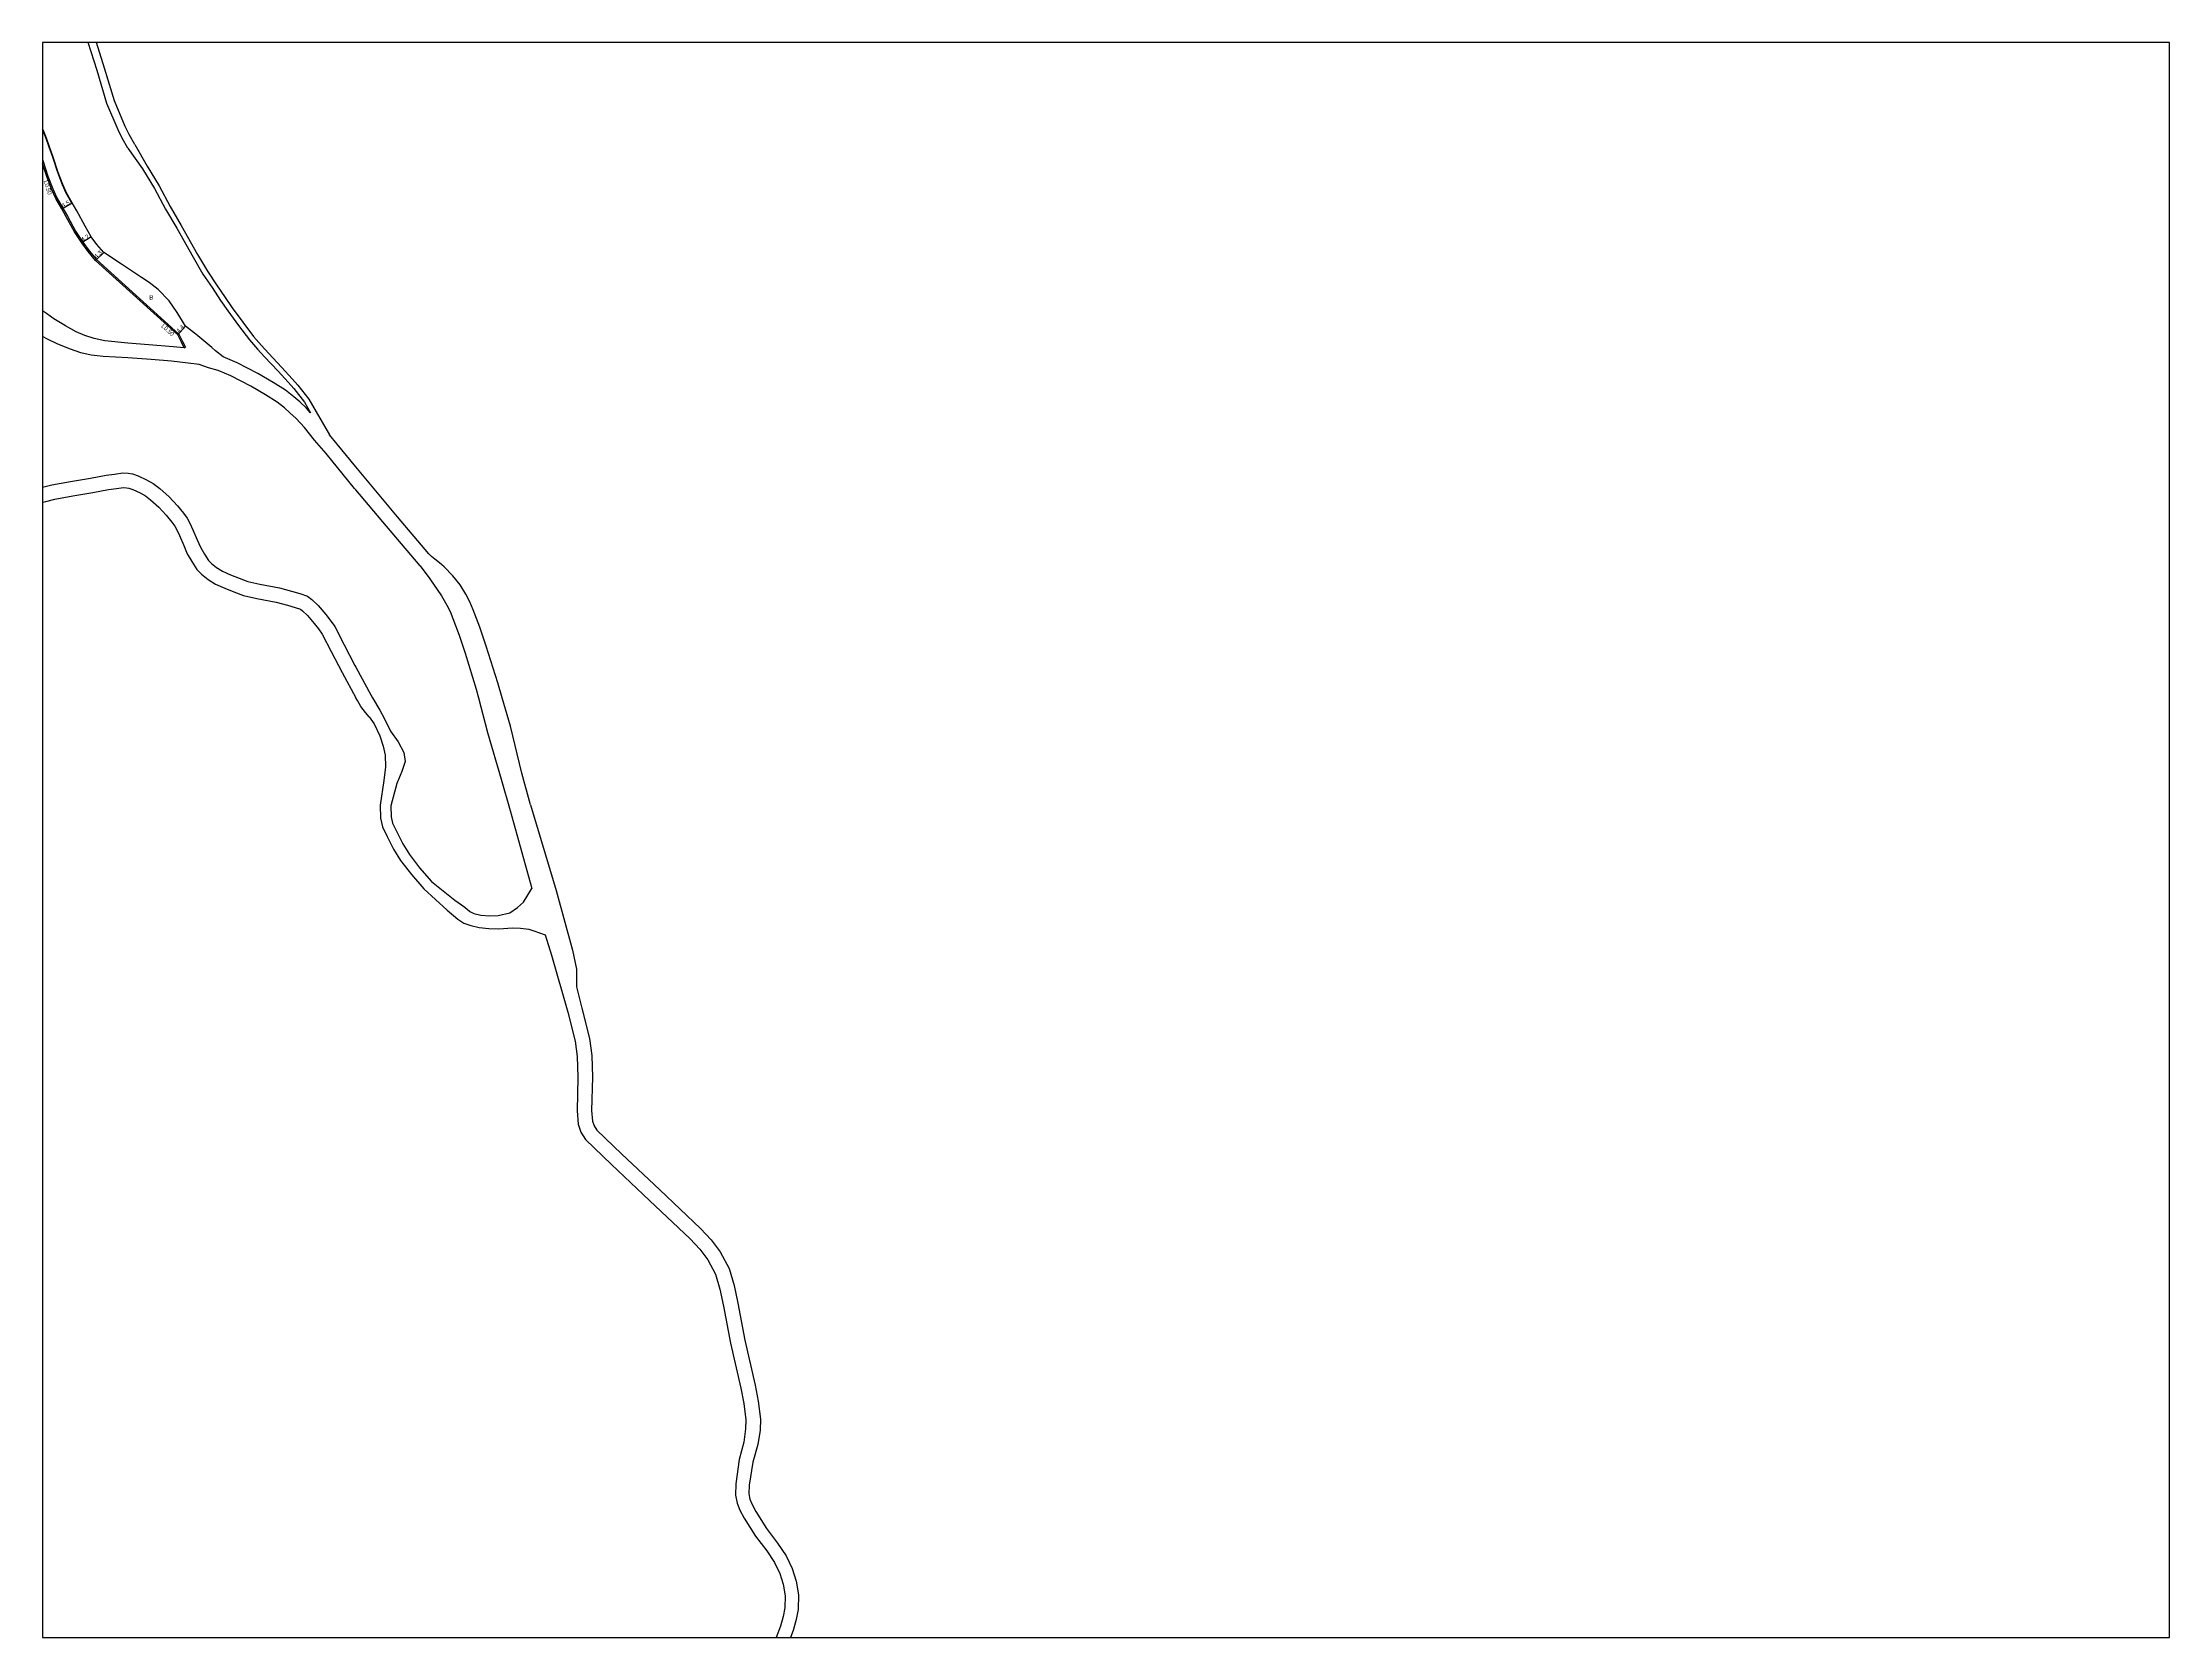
# Model space of a CAD drawing. Header units: metres. Extents: x -28000 to -24000, y -105000 to -102000.
# Drawn here: x -27200 to -26400, y -102600 to -102000 of the extents above; entities that cross this region are included whole.
import ezdxf

# ---------------------------------------------------------------- set-up
doc = ezdxf.new("R2010")
doc.units = ezdxf.units.M
doc.header["$LTSCALE"] = 2.5
for name, color, linetype in [('側溝・桝', 7, 'Continuous'), ('図郭', 7, 'Continuous'), ('幅員', 7, 'Continuous'), ('歩道・分離帯・安全施設', 7, 'Continuous'), ('舗装', 7, 'Continuous'), ('道路', 7, 'Continuous')]:
    doc.layers.add(name, color=color, linetype=linetype)
doc.styles.get("Standard").update_dxf_attribs({"font": ''})
doc.styles.get('Standard').set_extended_font_data('@MS PGothic')

msp = doc.modelspace()

# ---------------------------------------------------------------- linework, layer by layer
at = {"layer": '側溝・桝'}
for points in [[(-27200, -102044.02), (-27199.86, -102044.41), (-27197.97, -102050.21), (-27196.15, -102055), (-27194.6, -102058.42), (-27192.34, -102062.34), (-27190.62, -102065.31), (-27187.55, -102070.99), (-27184.82, -102075.12), (-27182.43, -102078.36), (-27179.66, -102081.6), (-27148.69, -102109.72), (-27147.34, -102112.44), (-27146.29, -102114.62)], [(-27146.74, -102114.84), (-27146.29, -102114.62)]]:
    msp.add_lwpolyline(points, dxfattribs=at)
at = {"layer": '図郭'}
msp.add_lwpolyline([(-27200, -102600), (-26400, -102600), (-26400, -102000), (-27200, -102000)], close=True, dxfattribs=at)
at = {"layer": '幅員'}
for points in [[(-27192.77, -102062.59), (-27188.87, -102060.34)], [(-27181.69, -102073.14), (-27185.23, -102075.4)], [(-27176.94, -102078.94), (-27180.02, -102081.95)], [(-27149.09, -102110.02), (-27146.17, -102106.73)]]:
    msp.add_lwpolyline(points, dxfattribs=at)
at = {"layer": '歩道・分離帯・安全施設'}
msp.add_lwpolyline([(-27189, -102060.41), (-27191.08, -102056.61), (-27192.5, -102053.48), (-27194.24, -102048.89), (-27196.12, -102043.13), (-27197.49, -102039.31), (-27198.6, -102036.05), (-27199.93, -102032.96), (-27200, -102032.8)], dxfattribs=at)
at = {"layer": '道路'}
for points in [[(-27167.9, -102039.8), (-27170.07, -102035.96), (-27171.6, -102032.8), (-27175.76, -102022.95), (-27179.51, -102010.58), (-27182.85, -102000)], [(-27165.29, -102038.33), (-27167.41, -102034.57), (-27168.87, -102031.57), (-27172.93, -102021.93), (-27176.65, -102009.7), (-27179.71, -102000)], [(-27141.62, -102110.3), (-27142.78, -102109.32), (-27146.17, -102106.73), (-27147.36, -102104.83), (-27149.33, -102101.62), (-27152.42, -102097.23), (-27156.5, -102092.95), (-27159.89, -102090.25), (-27162.75, -102088.37), (-27170.28, -102083.32), (-27176.94, -102078.94), (-27179.56, -102076.01), (-27181.69, -102073.14), (-27183.94, -102069.05), (-27187.04, -102063.31), (-27188.87, -102060.34), (-27190.95, -102056.55), (-27192.36, -102053.42), (-27194.1, -102048.84), (-27195.98, -102043.08), (-27197.35, -102039.26), (-27198.46, -102035.99), (-27199.79, -102032.9), (-27200, -102032.43)], [(-27167.9, -102039.8), (-27162.39, -102047.55), (-27157.89, -102054.94), (-27153.8, -102062.65), (-27149.54, -102069.88), (-27143.4, -102080.7), (-27139.66, -102087.08), (-27136.21, -102092.21), (-27133.03, -102097.06), (-27130.34, -102100.98), (-27126.24, -102106.39), (-27122.18, -102111.89), (-27119.17, -102115.32), (-27116.47, -102118.27), (-27111.4, -102123.61), (-27107.62, -102127.81), (-27105.49, -102130.2), (-27101.45, -102135.3), (-27099.17, -102139.27)], [(-27165.29, -102038.33), (-27160.67, -102046.53), (-27156.15, -102053.95), (-27152.05, -102061.67), (-27147.81, -102068.88), (-27141.66, -102079.7), (-27137.97, -102086.02), (-27134.54, -102091.11), (-27131.37, -102095.95), (-27128.72, -102099.81), (-27124.64, -102105.2), (-27120.62, -102110.63), (-27117.68, -102113.99), (-27115.01, -102116.91), (-27109.94, -102122.25), (-27106.13, -102126.48), (-27103.96, -102128.91), (-27099.79, -102134.17), (-27092.08, -102147.61)], [(-27146.74, -102114.84), (-27147.79, -102112.66), (-27149.09, -102110.02), (-27180.02, -102081.95), (-27182.82, -102078.67), (-27185.23, -102075.4), (-27187.98, -102071.25), (-27191.06, -102065.55), (-27192.77, -102062.59), (-27195.04, -102058.65), (-27196.61, -102055.19), (-27198.44, -102050.38), (-27200, -102045.59)], [(-27146.74, -102114.84), (-27150.85, -102114.52), (-27160.01, -102113.75), (-27167.9, -102113.05), (-27176.51, -102112.23), (-27180.56, -102111.35), (-27184.05, -102110.2), (-27187.37, -102108.83), (-27191.4, -102106.56), (-27195.72, -102103.96), (-27198.47, -102101.98), (-27200, -102100.98)], [(-27082.13, -102168.26), (-27082.6, -102167.71), (-27093.38, -102154.61), (-27097.65, -102149.53), (-27101.53, -102144.85), (-27104.64, -102141.44), (-27106.97, -102139.29), (-27109, -102137.46), (-27111.73, -102135.3), (-27116.1, -102132.58), (-27121.65, -102129.29), (-27129.15, -102125.44), (-27133.93, -102123.42), (-27137.61, -102122.36), (-27141.06, -102121.06), (-27145.22, -102120.62), (-27151.5, -102119.84), (-27159.12, -102119.21), (-27167.92, -102118.64), (-27177.22, -102118.06), (-27181.7, -102117.62), (-27185.62, -102116.71), (-27189.46, -102115.41), (-27194.24, -102113.47), (-27198.19, -102111.64), (-27200, -102110.54)], [(-27136.33, -102114.73), (-27141.62, -102110.3)], [(-27099.17, -102139.27), (-27100.74, -102137.55), (-27103.27, -102135.22), (-27105.45, -102133.25), (-27108.56, -102130.79), (-27113.24, -102127.88), (-27118.99, -102124.48), (-27126.82, -102120.45), (-27132.09, -102118.23), (-27134.9, -102116.03), (-27136.33, -102114.73)], [(-27082.13, -102159.62), (-27089.15, -102151.1), (-27092.08, -102147.61)], [(-27027.09, -102246.52), (-27028.76, -102240.83), (-27033.08, -102227.02), (-27035.55, -102219.94), (-27038.03, -102213.4), (-27039.3, -102210.39), (-27040.84, -102207.48), (-27042.89, -102204.03), (-27045.66, -102200.64), (-27048.96, -102197.28), (-27050.73, -102195.71), (-27052.46, -102194.33), (-27053.75, -102193.32), (-27054.71, -102192.39), (-27066.46, -102178.42), (-27078.37, -102164.19), (-27082.13, -102159.62)], [(-27200, -102167.24), (-27196.56, -102166.38), (-27189.54, -102165.14), (-27182, -102163.9), (-27176.07, -102162.72), (-27172.93, -102162.33), (-27169.85, -102161.93), (-27167.85, -102162), (-27166.2, -102162.29), (-27163.98, -102163.03), (-27160.85, -102164.47), (-27158.34, -102165.84), (-27155.83, -102167.73), (-27152.31, -102170.93), (-27149.29, -102174.25), (-27146.96, -102177.1), (-27145.65, -102178.99), (-27144.57, -102180.82), (-27143.5, -102183.27), (-27141.8, -102187.04), (-27140.6, -102189.84), (-27139.13, -102192.41), (-27137.6, -102194.81), (-27136.46, -102195.95), (-27134.58, -102197.5), (-27132.36, -102198.81), (-27129.28, -102200.19), (-27126.09, -102201.51), (-27122.84, -102202.71), (-27118.28, -102203.75), (-27110.87, -102205.14), (-27106.31, -102206.35), (-27103.23, -102207.27), (-27100.33, -102208.3), (-27098.68, -102209.5), (-27096.29, -102211.74), (-27093.5, -102215.11), (-27091.85, -102217.28), (-27090.09, -102219.68), (-27086.57, -102226.59), (-27082.49, -102234.35), (-27082.13, -102235.01)], [(-27200, -102172.94), (-27198.75, -102172.6), (-27195.4, -102171.76), (-27188.61, -102170.56), (-27181.02, -102169.31), (-27175.19, -102168.15), (-27172.24, -102167.78), (-27169.59, -102167.45), (-27168.42, -102167.48), (-27167.56, -102167.63), (-27166, -102168.15), (-27163.31, -102169.38), (-27161.33, -102170.47), (-27159.35, -102171.97), (-27156.2, -102174.83), (-27153.46, -102177.84), (-27151.36, -102180.42), (-27150.29, -102181.96), (-27149.48, -102183.33), (-27148.52, -102185.51), (-27146.83, -102189.25), (-27145.54, -102192.29), (-27143.83, -102195.26), (-27141.91, -102198.27), (-27140.16, -102200.03), (-27137.75, -102202.01), (-27134.89, -102203.71), (-27131.46, -102205.24), (-27128.1, -102206.63), (-27124.42, -102208), (-27119.4, -102209.14), (-27112.08, -102210.51), (-27107.8, -102211.64), (-27104.94, -102212.5), (-27102.92, -102213.22), (-27102.18, -102213.75), (-27100.3, -102215.51), (-27097.81, -102218.52), (-27096.26, -102220.57), (-27094.79, -102222.57), (-27091.46, -102229.12), (-27087.34, -102236.95), (-27082.14, -102246.52)], [(-27057.99, -102196.91), (-27070.64, -102181.99), (-27082.13, -102168.26)], [(-27057.99, -102196.91), (-27054.34, -102201.8), (-27049.96, -102208.14), (-27047.99, -102211.68), (-27046.7, -102214.06), (-27045.66, -102216.65), (-27043.33, -102222.93), (-27041.06, -102229.72), (-27036.94, -102243.25), (-27036.06, -102246.52)], [(-27082.13, -102235.01), (-27076.47, -102245.43), (-27075.84, -102246.52)], [(-27077.13, -102253.67), (-27078.54, -102252.02), (-27080.23, -102249.75), (-27081.55, -102247.53), (-27082.14, -102246.52)], [(-27075.84, -102246.52), (-27073.15, -102251.18)], [(-27036.06, -102246.52), (-27032.59, -102259.51), (-27027.44, -102277.09), (-27024.16, -102288.91)], [(-27016.45, -102286.77), (-27019.75, -102274.9), (-27023.97, -102257.13), (-27027.09, -102246.52)], [(-27077.13, -102253.67), (-27075.26, -102256.25), (-27073.14, -102260.85), (-27071.85, -102264.76), (-27071.17, -102268.06), (-27070.98, -102272.45), (-27071.61, -102277.59), (-27073, -102286.92), (-27072.88, -102291.79), (-27072.13, -102295.01), (-27070.35, -102298.72), (-27067.97, -102303.39), (-27065.3, -102307.72), (-27061.27, -102313.01), (-27056.55, -102318.38), (-27047.78, -102326.42), (-27043.81, -102329.73), (-27041.55, -102331.31), (-27038.88, -102332.21), (-27035.79, -102332.9), (-27032.16, -102333.32), (-27028.32, -102333.47), (-27023.24, -102333), (-27020.22, -102333.14), (-27017.14, -102333.56), (-27015.15, -102334.18), (-27010.89, -102335.64)], [(-27073.15, -102251.18), (-27071.56, -102254.15), (-27069.06, -102259.02), (-27066.28, -102263.03), (-27064.11, -102267.08), (-27063.65, -102270.52), (-27064.86, -102274.18), (-27066.76, -102278.8), (-27068.99, -102287.16), (-27068.89, -102291.28), (-27068.33, -102293.68), (-27066.77, -102296.95), (-27064.48, -102301.43), (-27062, -102305.46), (-27058.17, -102310.48), (-27053.68, -102315.57), (-27044.92, -102322.58), (-27041.21, -102325.23), (-27039.32, -102326.95), (-27037.78, -102327.69), (-27035.1, -102328.27), (-27031.78, -102328.57), (-27028.64, -102328.4), (-27024.23, -102327.38), (-27021.37, -102325.45), (-27019.08, -102323.34), (-27015.96, -102318.28)], [(-27016.45, -102286.77), (-27006.75, -102319.04), (-27000.66, -102341.45), (-26999.22, -102348.65), (-26999.16, -102355.19), (-26997.16, -102363.27), (-26994.27, -102374.64), (-26993.43, -102381.04), (-26993.15, -102389.23), (-26993.46, -102401.74), (-26993.16, -102405.78), (-26992.56, -102407.5), (-26991.51, -102409.14), (-26982.22, -102418.1), (-26967.87, -102431.65), (-26952.51, -102446.2), (-26948.48, -102450.46), (-26945.18, -102454.99), (-26941.72, -102461.17), (-26939.85, -102467.61), (-26938.45, -102474.28), (-26935.88, -102488.1), (-26931.94, -102505.09), (-26930.84, -102511.11), (-26930.01, -102517.83), (-26930.04, -102521.99), (-26931, -102527.37), (-26932.84, -102534.11)], [(-27024.16, -102288.91), (-27015.96, -102318.28)], [(-27010.89, -102335.64), (-27008.62, -102343.35), (-27002.47, -102364.71), (-26999.68, -102375.68), (-26998.92, -102381.5), (-26998.65, -102389.26), (-26998.97, -102401.87), (-26998.59, -102406.92), (-26997.53, -102409.93), (-26995.79, -102412.65), (-26986.02, -102422.08), (-26971.69, -102435.6), (-26956.4, -102450.09), (-26952.72, -102453.98), (-26949.82, -102457.97), (-26946.83, -102463.31), (-26945.19, -102468.94), (-26943.85, -102475.35), (-26941.26, -102489.23), (-26937.33, -102506.21), (-26936.28, -102511.94), (-26935.51, -102518.15), (-26935.54, -102521.56), (-26936.28, -102526.49), (-26937.99, -102533.11)], [(-26937.99, -102533.11), (-26939.26, -102542.19), (-26939.41, -102546.43)], [(-26932.84, -102534.11), (-26934.27, -102542.65), (-26934.39, -102545.95)], [(-26939.41, -102546.43), (-26938.7, -102549.47), (-26937.72, -102552.09), (-26936.1, -102555.13), (-26931.87, -102561.86), (-26927.63, -102567.46), (-26924.67, -102571.85), (-26922.7, -102575.88), (-26921.43, -102579.99), (-26920.66, -102584.3), (-26920.74, -102588.9), (-26921.38, -102592.08), (-26922.45, -102595.75), (-26924.04, -102600)], [(-26934.39, -102545.95), (-26933.91, -102548.02), (-26933.15, -102550.03), (-26931.77, -102552.62), (-26927.75, -102559.02), (-26923.56, -102564.55), (-26920.33, -102569.34), (-26918.03, -102574.03), (-26916.56, -102578.8), (-26915.65, -102583.9), (-26915.75, -102589.44), (-26916.52, -102593.27), (-26917.7, -102597.33), (-26918.7, -102600)]]:
    msp.add_lwpolyline(points, dxfattribs=at)

# ---------------------------------------------------------------- texts
at = {"layer": '側溝・桝'}
for rotation, p in [(288.05233, (-27199.62, -102052.15)), (318.18585, (-27155.48, -102106.89))]:
    msp.add_text('L0.50', height=1.6, rotation=rotation, dxfattribs=at).set_placement(p)
at = {"layer": '幅員'}
for s, rotation, p in [('4.5', 29.97895, (-27192.26, -102062.18)), ('4.2', 32.64937, (-27184.86, -102075.05)), ('4.3', 44.38411, (-27179.67, -102081.35)), ('4.4', 48.35807, (-27148.64, -102109.36))]:
    msp.add_text(s, height=1.6, rotation=rotation, dxfattribs=at).set_placement(p)
at = {"layer": '舗装'}
msp.add_text('B', height=1.6, dxfattribs=at).set_placement((-27159.83, -102096.67))

doc.saveas('drawing.dxf')
